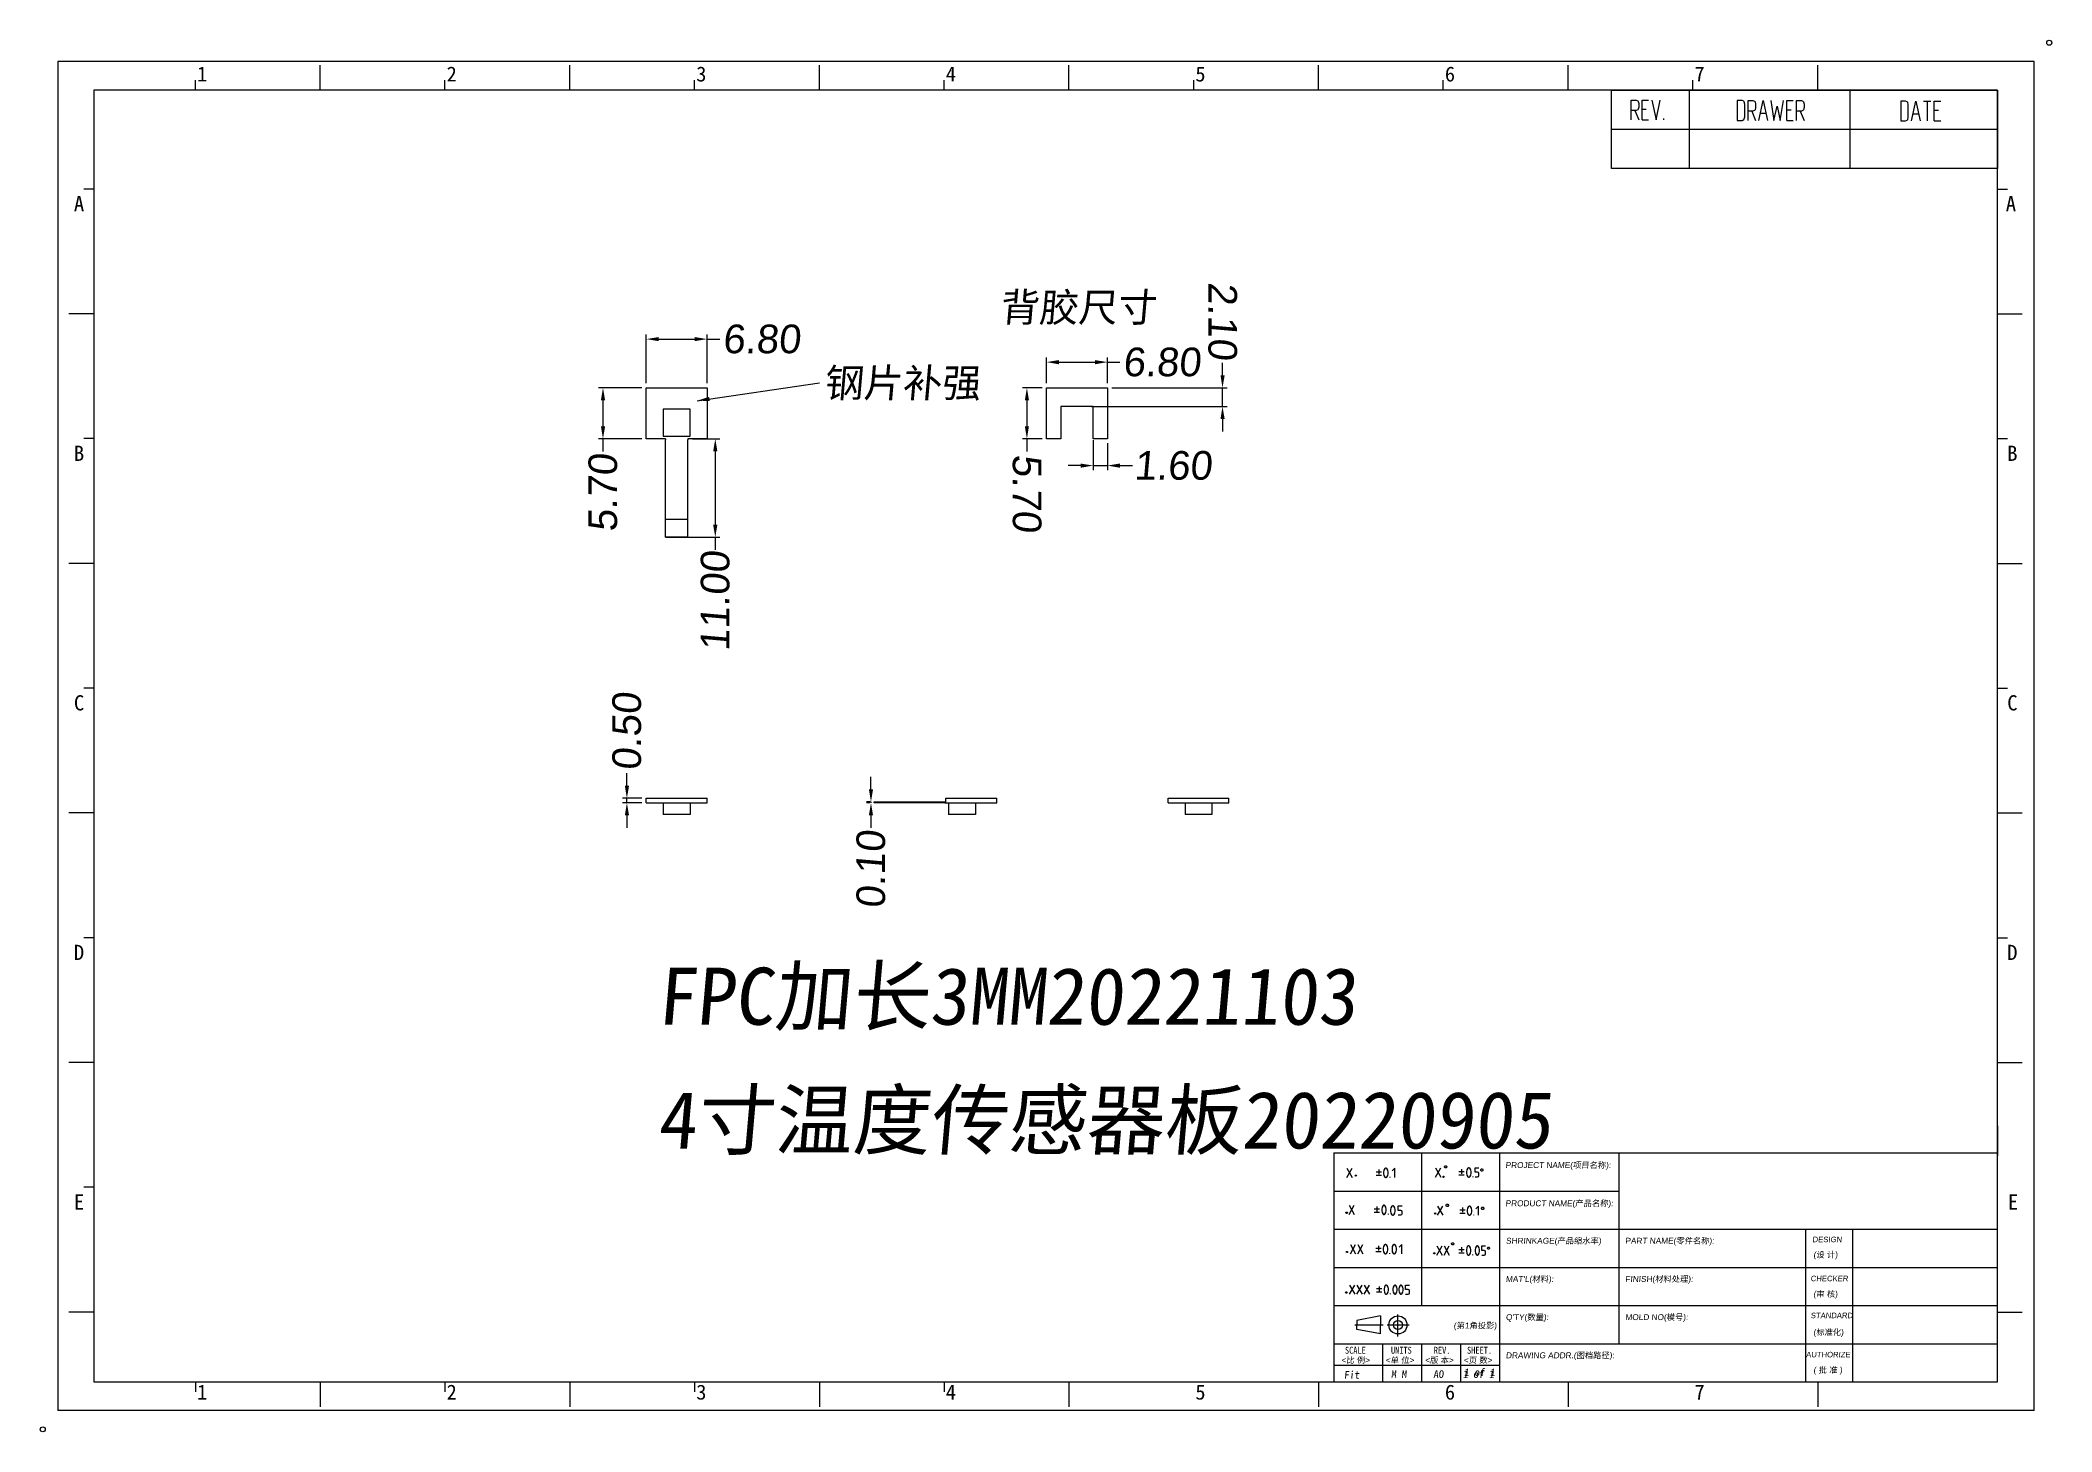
# Model space of a CAD drawing. Extents: x -144 to 4730, y -3845 to 502.
# Drawn here: x 939.2 to 1163.8, y -3835.9 to -3680.5 of the extents above; entities that cross this region are included whole.
import ezdxf

# ---------------------------------------------------------------- set-up
doc = ezdxf.new("R2010")
doc.units = 0
doc.header["$LTSCALE"] = 15
doc.header["$MEASUREMENT"] = 0
doc.linetypes.add('CENTER', pattern=[0.6, 0.375, -0.075, 0.075, -0.075])
doc.layers.get('0').update_dxf_attribs({"linetype": 'CONTINUOUS'})
doc.layers.get('Defpoints').update_dxf_attribs({"linetype": 'CONTINUOUS'})
doc.layers.add('ce', color=1, linetype='CENTER', lineweight=5)
doc.layers.add('轮廊线', color=7, linetype='CONTINUOUS', lineweight=13)
doc.layers.add('Grid', color=7, linetype='CONTINUOUS')
doc.styles.get("Standard").update_dxf_attribs({"font": 'txt', "width": 0.8})
doc.styles.add('文字', font='宋体.ttf', dxfattribs={"oblique": 5})
doc.styles.add('标准', font='arial.ttf', dxfattribs={"oblique": 5})
doc.dimstyles.new('MSTD', dxfattribs={"dimtxt": 3.2, "dimasz": 1.4, "dimexe": 0.5, "dimexo": 0.5, "dimgap": 0.5, "dimtad": 0, "dimzin": 1, "dimdsep": 46, "dimtxsty": '标准', "dimcen": 0, "dimclrd": 5, "dimclre": 5, "dimclrt": 3, "dimadec": 1, "dimazin": 2, "dimtfac": 0.5, "dimtmove": 0, "dimatfit": 3, "dimfxl": 0, "dimlwd": -1, "dimarcsym": 0})

msp = doc.modelspace()

# ---------------------------------------------------------------- texts
at = {"style": '文字', "oblique": 5}
for s, p in [('Fit', (1084.797, -3829.971)), ('M M', (1090.057, -3829.887)), ('AO', (1094.771, -3829.887)), ('1 of 1', (1098.071, -3829.887))]:
    msp.add_text(s, height=0.8526, dxfattribs=at).set_placement(p)
at = {"color": 3, "char_height": 3.2, "width": 29.99696, "attachment_point": 1, "style": '标准'}
for s, insert in [('背胶尺寸', (1046.354, -3708.75)), ('钢片补强', (1026.747, -3717.19))]:
    msp.add_mtext(s, dxfattribs=dict(at, insert=insert))
at = {"char_height": 6.37424, "attachment_point": 1, "style": '标准'}
for s, insert in [('{\\fSimSun|b0|i0|c134|p2;FPC加长3MM20221103}', (1008.125, -3784.077)), ('{\\fSimSun|b0|i0|c134|p2;4寸温度传感器板20220905}', (1008.125, -3797.894))]:
    msp.add_mtext(s, dxfattribs=dict(at, insert=insert))
at = {"layer": '轮廊线', "color": 3, "style": '标准', "oblique": 5}
for s, height, p in [('PROJECT NAME(项目名称):', 0.65937, (1102.825, -3806.451)), ('PRODUCT NAME(产品名称):', 0.65937, (1102.825, -3810.714)), ('SHRINKAGE(产品缩水率)', 0.65937, (1102.872, -3814.9)), ('PART NAME(零件名称):', 0.65937, (1116.202, -3814.899)), ('(设 计)', 0.6594, (1137.211, -3816.458)), ("MAT'L(材料):", 0.6594, (1102.865, -3819.162)), ('FINISH(材料处理):', 0.65937, (1116.202, -3819.162)), ('(审 核)', 0.6594, (1137.202, -3820.845)), ('(第1角投影)', 0.6594, (1097.04, -3824.361)), ("Q'TY(数量):", 0.6594, (1102.865, -3823.425)), ('MOLD NO(模号):', 0.65937, (1116.202, -3823.425)), ('(标准化)', 0.6594, (1137.202, -3825.107)), ('<比 例>', 0.6594, (1084.503, -3828.227)), ('<单 位>', 0.6594, (1089.446, -3828.227)), ('<版 本>', 0.6594, (1093.85, -3828.227)), ('<页 数>', 0.6594, (1098.164, -3828.227)), ('DRAWING ADDR.(图档路径):', 0.65937, (1102.865, -3827.687)), ('( 批 准 )', 0.6594, (1137.213, -3829.327))]:
    msp.add_text(s, height=height, dxfattribs=at).set_placement(p)
at = {"layer": '轮廊线', "color": 3, "lineweight": 9, "ltscale": 0.5, "style": '标准', "oblique": 5}
for s, p in [('DESIGN', (1137.098, -3814.726)), ('CHECKER', (1136.896, -3819.082)), ('STANDARD', (1136.896, -3823.212)), ('AUTHORIZE', (1136.378, -3827.585))]:
    msp.add_text(s, height=0.6142, dxfattribs=at).set_placement(p)
at = {"layer": '轮廊线', "color": 3, "lineweight": 9, "ltscale": 0.5, "width": 0.8}
for s, p in [('SCALE', (1084.908, -3827.181)), ('SCALE', (1084.908, -3827.181)), ('UNITS', (1090.044, -3827.18)), ('UNITS', (1090.044, -3827.18)), ('REV.', (1094.826, -3827.18)), ('REV.', (1094.826, -3827.18)), ('SHEET.', (1098.54, -3827.18)), ('SHEET.', (1098.54, -3827.18))]:
    msp.add_text(s, height=0.7769, dxfattribs=at).set_placement(p)
at = {"layer": '轮廊线', "ltscale": 0.5, "insert": (1098.209, -3828.822), "char_height": 1.06575, "width": 18.86842, "attachment_point": 1, "style": '文字'}
msp.add_mtext('{\\H0.8x;1 of 1}', dxfattribs=at)

# ---------------------------------------------------------------- blocks, each defined once
blk = doc.blocks.new('A4h')
at = {"layer": '轮廊线', "color": 7, "lineweight": 13}
for p, q in [((0, 175.72), (-257.52, 175.72)), ((-257.52, 175.72), (-257.52, 0)), ((0, 0), (0, 175.72)), ((-239.57, 172.01), (-239.57, 173.31)), ((-223.31, 172.01), (-223.31, 175.26)), ((-207.06, 172.01), (-207.06, 173.31)), ((-190.8, 172.01), (-190.8, 175.26)), ((-174.54, 172.01), (-174.54, 173.31)), ((-158.28, 172.01), (-158.28, 175.26)), ((-142.03, 172.01), (-142.03, 173.31)), ((-125.77, 172.01), (-125.77, 175.26)), ((-109.51, 172.01), (-109.51, 173.31)), ((-93.25, 172.01), (-93.25, 175.26)), ((-77, 172.01), (-77, 173.31)), ((-60.74, 172.01), (-60.74, 175.26)), ((-44.48, 172.01), (-44.48, 173.31)), ((-28.22, 172.01), (-28.22, 175.26)), ((-4.81, 172.01), (-252.81, 172.01)), ((-252.81, 172.01), (-252.81, 3.71)), ((-4.81, 3.71), (-4.81, 172.01)), ((-252.81, 159.12), (-254.11, 159.12)), ((-4.81, 159.12), (-3.51, 159.12)), ((-252.81, 142.86), (-256.06, 142.86)), ((-4.81, 142.86), (-1.56, 142.86)), ((-252.81, 126.61), (-254.11, 126.61)), ((-4.81, 126.61), (-3.51, 126.61)), ((-252.81, 110.35), (-256.06, 110.35)), ((-4.81, 110.35), (-1.56, 110.35)), ((-252.81, 94.09), (-254.11, 94.09)), ((-4.81, 94.09), (-3.51, 94.09)), ((-252.81, 77.83), (-256.06, 77.83)), ((-4.81, 77.83), (-1.56, 77.83)), ((-252.81, 61.58), (-254.11, 61.58)), ((-4.81, 61.58), (-3.51, 61.58)), ((-252.81, 45.32), (-256.06, 45.32)), ((-4.81, 45.32), (-1.56, 45.32)), ((-4.81, 37.06), (-4.81, 33.16)), ((-252.81, 29.06), (-254.11, 29.06)), ((-252.81, 12.8), (-256.06, 12.8)), ((-4.81, 12.8), (-1.56, 12.8)), ((-252.81, 3.71), (-4.81, 3.71)), ((-239.57, 3.71), (-239.57, 2.41)), ((-223.31, 3.71), (-223.31, 0.45)), ((-207.06, 3.71), (-207.06, 2.41)), ((-190.8, 3.71), (-190.8, 0.45)), ((-174.54, 3.71), (-174.54, 2.41)), ((-158.28, 3.71), (-158.28, 0.45)), ((-142.03, 3.71), (-142.03, 2.41)), ((-125.77, 3.71), (-125.77, 0.45)), ((-93.25, 3.71), (-93.25, 0.45)), ((-60.74, 3.71), (-60.74, 0.45)), ((-28.22, 3.71), (-28.22, 0.45)), ((0, 0), (-257.52, 0))]:
    blk.add_line(p, q, dxfattribs=at)
for centre in [(1.95, 178.18), (-259.47, -2.47)]:
    blk.add_circle(centre, 0.325, dxfattribs=at)
at = {"layer": '轮廊线', "color": 7}
for s, height, p in [('1', 1.95, (-239.36, 173.13)), ('2', 1.95, (-206.85, 173.13)), ('3', 1.95, (-174.33, 173.13)), ('4', 1.95, (-141.82, 173.13)), ('5', 1.95, (-109.3, 173.13)), ('6', 1.95, (-76.79, 173.13)), ('7', 1.95, (-44.27, 173.13)), ('A', 1.98, (-255.41, 156.22)), ('A', 1.98, (-3.72, 156.22)), ('B', 1.98, (-255.41, 123.7)), ('B', 1.98, (-3.53, 123.7)), ('C', 1.98, (-255.41, 91.19)), ('C', 1.98, (-3.53, 91.19)), ('D', 1.98, (-255.41, 58.67)), ('D', 1.98, (-3.53, 58.67)), ('E', 1.98, (-255.41, 26.16)), ('E', 1.98, (-3.44, 26.16)), ('1', 1.95, (-239.36, 1.4)), ('2', 1.95, (-206.85, 1.4)), ('3', 1.95, (-174.33, 1.4)), ('4', 1.95, (-141.82, 1.4)), ('5', 1.95, (-109.3, 1.4)), ('6', 1.95, (-76.79, 1.4)), ('7', 1.95, (-44.27, 1.4))]:
    blk.add_text(s, height=height, dxfattribs=at).set_placement(p)
blk = doc.blocks.new('RE')
at = {"layer": 'Grid', "color": 7, "linetype": 'Continuous', "lineweight": 18}
for p, q in [((-58.48, -11.89), (-58.48, 0)), ((-46.65, -11.89), (-46.65, 0)), ((-22.3, -11.89), (-22.3, 0)), ((-55.47, -4.51), (-55.47, -1.51)), ((-55.47, -1.51), (-54.75, -1.51)), ((-54.75, -1.51), (-54.5, -1.62)), ((-54.5, -3.01), (-54.75, -3.11)), ((-54.5, -1.62), (-54.42, -1.72)), ((-54.42, -2.9), (-54.5, -3.01)), ((-54.42, -1.72), (-54.34, -2.04)), ((-54.34, -2.58), (-54.42, -2.9)), ((-54.34, -2.04), (-54.34, -2.58)), ((-53.83, -4.51), (-53.83, -1.51)), ((-53.83, -1.51), (-52.87, -1.51)), ((-53.83, -2.9), (-53.19, -2.9)), ((-52.36, -1.51), (-51.72, -4.51)), ((-51.72, -4.51), (-51.07, -1.51)), ((-39.4, -1.59), (-39.4, -4.59)), ((-38.67, -1.59), (-39.4, -1.59)), ((-38.43, -1.7), (-38.67, -1.59)), ((-38.35, -1.8), (-38.43, -1.7)), ((-38.27, -2.12), (-38.35, -1.8)), ((-38.27, -4.05), (-38.27, -2.12)), ((-37.76, -4.59), (-37.76, -1.59)), ((-37.76, -1.59), (-37.04, -1.59)), ((-37.04, -1.59), (-36.8, -1.7)), ((-36.8, -1.7), (-36.72, -1.8)), ((-36.72, -2.98), (-36.8, -3.09)), ((-36.72, -1.8), (-36.64, -2.12)), ((-36.64, -2.66), (-36.72, -2.98)), ((-36.64, -2.12), (-36.64, -2.66)), ((-36.13, -4.59), (-35.48, -1.59)), ((-35.48, -1.59), (-34.84, -4.59)), ((-34.33, -1.59), (-33.85, -4.59)), ((-33.85, -4.59), (-33.37, -2.44)), ((-33.37, -2.44), (-32.89, -4.59)), ((-32.89, -4.59), (-32.4, -1.59)), ((-31.89, -4.59), (-31.89, -1.59)), ((-31.89, -1.59), (-30.93, -1.59)), ((-31.89, -2.98), (-31.25, -2.98)), ((-30.42, -4.59), (-30.42, -1.59)), ((-30.42, -1.59), (-29.69, -1.59)), ((-29.69, -1.59), (-29.45, -1.7)), ((-29.45, -1.7), (-29.37, -1.8)), ((-29.37, -2.98), (-29.45, -3.09)), ((-29.37, -1.8), (-29.29, -2.12)), ((-29.29, -2.66), (-29.37, -2.98)), ((-29.29, -2.12), (-29.29, -2.66)), ((-13.9, -1.66), (-14.62, -1.66)), ((-14.62, -1.66), (-14.62, -4.66)), ((-13.66, -1.77), (-13.9, -1.66)), ((-13.58, -1.88), (-13.66, -1.77)), ((-13.5, -2.2), (-13.58, -1.88)), ((-13.5, -4.13), (-13.5, -2.2)), ((-12.99, -4.66), (-12.35, -1.66)), ((-12.35, -1.66), (-11.7, -4.66)), ((-11.19, -1.66), (-10.07, -1.66)), ((-10.63, -1.66), (-10.63, -4.66)), ((-9.56, -1.66), (-8.59, -1.66)), ((-9.56, -4.66), (-9.56, -1.66)), ((0, -5.95), (-58.48, -5.95)), ((-54.75, -3.11), (-55.47, -3.11)), ((-54.91, -3.11), (-54.34, -4.51)), ((-53.83, -4.51), (-52.87, -4.51)), ((-50.56, -4.51), (-50.56, -4.29)), ((-39.4, -4.59), (-38.67, -4.59)), ((-38.67, -4.59), (-38.43, -4.48)), ((-38.43, -4.48), (-38.35, -4.37)), ((-38.35, -4.37), (-38.27, -4.05)), ((-37.04, -3.19), (-37.76, -3.19)), ((-37.2, -3.19), (-36.64, -4.59)), ((-36.8, -3.09), (-37.04, -3.19)), ((-35.89, -3.52), (-35.08, -3.52)), ((-31.89, -4.59), (-30.93, -4.59)), ((-29.69, -3.19), (-30.42, -3.19)), ((-29.86, -3.19), (-29.29, -4.59)), ((-29.45, -3.09), (-29.69, -3.19)), ((-14.62, -4.66), (-13.9, -4.66)), ((-13.9, -4.66), (-13.66, -4.55)), ((-13.66, -4.55), (-13.58, -4.45)), ((-13.58, -4.45), (-13.5, -4.13)), ((-12.75, -3.59), (-11.94, -3.59)), ((-9.56, -3.06), (-8.91, -3.06)), ((-9.56, -4.66), (-8.59, -4.66)), ((0, -11.89), (-58.48, -11.89))]:
    blk.add_line(p, q, dxfattribs=at)
blk = doc.blocks.new('*D109')
at = {"color": 5, "lineweight": -2}
for p, q in [((1006.9, -3718.83), (1006.9, -3713.4)), ((1013.7, -3718.83), (1013.7, -3713.4))]:
    blk.add_line(p, q, dxfattribs=at)
at = {"color": 5}
for p, q in [((1008.3, -3713.9), (1012.3, -3713.9)), ((1013.7, -3713.9), (1015.1, -3713.9))]:
    blk.add_line(p, q, dxfattribs=at)
for points in [[(1008.3, -3714.13), (1008.3, -3713.67), (1006.9, -3713.9)], [(1012.3, -3713.67), (1012.3, -3714.13), (1013.7, -3713.9)]]:
    blk.add_solid(points, dxfattribs=at)
at = {"layer": 'Defpoints', "color": 0, "lineweight": -3}
for p in [(1013.7, -3713.9), (1006.9, -3719.33), (1013.7, -3719.33)]:
    blk.add_point(p, dxfattribs=at)
at = {"color": 3, "lineweight": -2, "insert": (1019.76, -3713.9), "char_height": 3.2, "attachment_point": 5, "style": '标准'}
blk.add_mtext('6.80', dxfattribs=at)
blk = doc.blocks.new('*D383')
at = {"color": 5}
for p, q in [((1031.99, -3764.17), (1031.99, -3762.77)), ((1031.99, -3765.57), (1031.99, -3765.67)), ((1031.99, -3767.07), (1031.99, -3768.47))]:
    blk.add_line(p, q, dxfattribs=at)
at = {"color": 5, "lineweight": -2}
for p, q in [((1031.95, -3765.57), (1031.49, -3765.57)), ((1031.85, -3765.67), (1031.49, -3765.67))]:
    blk.add_line(p, q, dxfattribs=at)
at = {"color": 5}
for points in [[(1032.22, -3764.17), (1031.76, -3764.17), (1031.99, -3765.57)], [(1031.76, -3767.07), (1032.22, -3767.07), (1031.99, -3765.67)]]:
    blk.add_solid(points, dxfattribs=at)
at = {"layer": 'Defpoints', "color": 0, "lineweight": -3}
for p in [(1031.99, -3765.67), (1032.35, -3765.67), (1032.45, -3765.57)]:
    blk.add_point(p, dxfattribs=at)
at = {"color": 3, "lineweight": -2, "insert": (1031.99, -3773.12), "char_height": 3.2, "attachment_point": 5, "rotation": 90, "style": '标准'}
blk.add_mtext('0.10', dxfattribs=at)
blk = doc.blocks.new('*D385')
at = {"color": 5, "lineweight": -2}
for p, q in [((1012.05, -3725.03), (1015.11, -3725.03)), ((1010.8, -3736.03), (1015.11, -3736.03))]:
    blk.add_line(p, q, dxfattribs=at)
at = {"color": 5}
for p, q in [((1014.61, -3726.43), (1014.61, -3734.63)), ((1014.61, -3736.03), (1014.61, -3737.43))]:
    blk.add_line(p, q, dxfattribs=at)
for points in [[(1014.37, -3726.43), (1014.84, -3726.43), (1014.61, -3725.03)], [(1014.84, -3734.63), (1014.37, -3734.63), (1014.61, -3736.03)]]:
    blk.add_solid(points, dxfattribs=at)
at = {"layer": 'Defpoints', "color": 0, "lineweight": -3}
for p in [(1011.55, -3725.03), (1010.3, -3736.03), (1014.61, -3736.03)]:
    blk.add_point(p, dxfattribs=at)
at = {"color": 3, "lineweight": -2, "insert": (1014.61, -3743.17), "char_height": 3.2, "attachment_point": 5, "rotation": 90, "style": '标准'}
blk.add_mtext('11.00', dxfattribs=at)
blk = doc.blocks.new('*D386')
at = {"color": 5, "lineweight": -2}
for p, q in [((1006.4, -3719.33), (1001.57, -3719.33)), ((1006.4, -3725.03), (1001.57, -3725.03))]:
    blk.add_line(p, q, dxfattribs=at)
at = {"color": 5}
for p, q in [((1002.07, -3720.73), (1002.07, -3723.63)), ((1002.07, -3725.03), (1002.07, -3726.43))]:
    blk.add_line(p, q, dxfattribs=at)
for points in [[(1001.84, -3720.73), (1002.31, -3720.73), (1002.07, -3719.33)], [(1002.31, -3723.63), (1001.84, -3723.63), (1002.07, -3725.03)]]:
    blk.add_solid(points, dxfattribs=at)
at = {"layer": 'Defpoints', "color": 0, "lineweight": -3}
for p in [(1006.9, -3719.33), (1002.07, -3725.03), (1006.9, -3725.03)]:
    blk.add_point(p, dxfattribs=at)
at = {"color": 3, "lineweight": -2, "insert": (1002.07, -3731.08), "char_height": 3.2, "attachment_point": 5, "rotation": 90, "style": '标准'}
blk.add_mtext('5.70', dxfattribs=at)
blk = doc.blocks.new('*D387')
at = {"color": 5}
for p, q in [((1004.74, -3763.77), (1004.74, -3762.37)), ((1004.74, -3765.67), (1004.74, -3765.17)), ((1004.74, -3767.07), (1004.74, -3768.47))]:
    blk.add_line(p, q, dxfattribs=at)
at = {"color": 5, "lineweight": -2}
for p, q in [((1006.4, -3765.17), (1004.24, -3765.17)), ((1006.4, -3765.67), (1004.24, -3765.67))]:
    blk.add_line(p, q, dxfattribs=at)
at = {"color": 5}
for points in [[(1004.98, -3763.77), (1004.51, -3763.77), (1004.74, -3765.17)], [(1004.51, -3767.07), (1004.98, -3767.07), (1004.74, -3765.67)]]:
    blk.add_solid(points, dxfattribs=at)
at = {"layer": 'Defpoints', "color": 0, "lineweight": -3}
for p in [(1004.74, -3765.17), (1006.9, -3765.17), (1006.9, -3765.67)]:
    blk.add_point(p, dxfattribs=at)
at = {"color": 3, "lineweight": -2, "insert": (1004.74, -3757.72), "char_height": 3.2, "attachment_point": 5, "rotation": 90, "style": '标准'}
blk.add_mtext('0.50', dxfattribs=at)
blk = doc.blocks.new('*D813')
at = {"color": 5, "lineweight": -2}
for p, q in [((1056.79, -3725.19), (1056.79, -3728.52)), ((1058.39, -3725.53), (1058.39, -3728.52))]:
    blk.add_line(p, q, dxfattribs=at)
at = {"color": 5}
for p, q in [((1055.39, -3728.02), (1053.99, -3728.02)), ((1056.79, -3728.02), (1058.39, -3728.02)), ((1059.79, -3728.02), (1061.19, -3728.02))]:
    blk.add_line(p, q, dxfattribs=at)
for points in [[(1055.39, -3727.79), (1055.39, -3728.26), (1056.79, -3728.02)], [(1059.79, -3728.26), (1059.79, -3727.79), (1058.39, -3728.02)]]:
    blk.add_solid(points, dxfattribs=at)
at = {"layer": 'Defpoints', "color": 0, "lineweight": -3}
for p in [(1056.79, -3724.69), (1058.39, -3725.03), (1058.39, -3728.02)]:
    blk.add_point(p, dxfattribs=at)
at = {"color": 3, "lineweight": -2, "insert": (1065.69, -3728.02), "char_height": 3.2, "attachment_point": 5, "style": '标准'}
blk.add_mtext('1.60', dxfattribs=at)
blk = doc.blocks.new('*D814')
at = {"color": 5}
for p, q in [((1071.24, -3717.93), (1071.24, -3716.53)), ((1071.24, -3721.43), (1071.24, -3719.33)), ((1071.24, -3722.83), (1071.24, -3724.23))]:
    blk.add_line(p, q, dxfattribs=at)
at = {"color": 5, "lineweight": -2}
for p, q in [((1058.89, -3719.33), (1071.74, -3719.33)), ((1056.61, -3721.43), (1071.74, -3721.43))]:
    blk.add_line(p, q, dxfattribs=at)
at = {"color": 5}
for points in [[(1071.48, -3717.93), (1071.01, -3717.93), (1071.24, -3719.33)], [(1071.01, -3722.83), (1071.48, -3722.83), (1071.24, -3721.43)]]:
    blk.add_solid(points, dxfattribs=at)
at = {"layer": 'Defpoints', "color": 0, "lineweight": -3}
for p in [(1058.39, -3719.33), (1071.24, -3719.33), (1056.11, -3721.43)]:
    blk.add_point(p, dxfattribs=at)
at = {"color": 3, "lineweight": -2, "insert": (1071.24, -3711.85), "char_height": 3.2, "attachment_point": 5, "rotation": 270, "style": '标准'}
blk.add_mtext('2.10', dxfattribs=at)
blk = doc.blocks.new('*D815')
at = {"color": 5, "lineweight": -2}
for p, q in [((1051.59, -3718.83), (1051.59, -3715.97)), ((1058.39, -3718.83), (1058.39, -3715.97))]:
    blk.add_line(p, q, dxfattribs=at)
at = {"color": 5}
for p, q in [((1052.99, -3716.47), (1056.99, -3716.47)), ((1058.39, -3716.47), (1059.79, -3716.47))]:
    blk.add_line(p, q, dxfattribs=at)
for points in [[(1052.99, -3716.71), (1052.99, -3716.24), (1051.59, -3716.47)], [(1056.99, -3716.24), (1056.99, -3716.71), (1058.39, -3716.47)]]:
    blk.add_solid(points, dxfattribs=at)
at = {"layer": 'Defpoints', "color": 0, "lineweight": -3}
for p in [(1058.39, -3716.47), (1051.59, -3719.33), (1058.39, -3719.33)]:
    blk.add_point(p, dxfattribs=at)
at = {"color": 3, "lineweight": -2, "insert": (1064.45, -3716.47), "char_height": 3.2, "attachment_point": 5, "style": '标准'}
blk.add_mtext('6.80', dxfattribs=at)
blk = doc.blocks.new('*D816')
at = {"color": 5, "lineweight": -2}
for p, q in [((1051.09, -3719.33), (1048.9, -3719.33)), ((1051.09, -3725.03), (1048.9, -3725.03))]:
    blk.add_line(p, q, dxfattribs=at)
at = {"color": 5}
for p, q in [((1049.4, -3720.73), (1049.4, -3723.63)), ((1049.4, -3725.03), (1049.4, -3726.43))]:
    blk.add_line(p, q, dxfattribs=at)
for points in [[(1049.17, -3720.73), (1049.63, -3720.73), (1049.4, -3719.33)], [(1049.63, -3723.63), (1049.17, -3723.63), (1049.4, -3725.03)]]:
    blk.add_solid(points, dxfattribs=at)
at = {"layer": 'Defpoints', "color": 0, "lineweight": -3}
for p in [(1051.59, -3719.33), (1049.4, -3725.03), (1051.59, -3725.03)]:
    blk.add_point(p, dxfattribs=at)
at = {"color": 3, "lineweight": -2, "insert": (1049.4, -3731.08), "char_height": 3.2, "attachment_point": 5, "rotation": 270, "style": '标准'}
blk.add_mtext('5.70', dxfattribs=at)

# ---------------------------------------------------------------- dimensions: what is measured, and where the dimension line sits
dim = msp.add_linear_dim(base=(1071.242, -3719.328), p1=(1056.11, -3721.428), p2=(1058.393, -3719.328), angle=270, dimstyle='MSTD')
dim.commit()
dim.dimension.update_dxf_attribs({"geometry": '*D814', "text_midpoint": (1071.242, -3711.85), "dimtype": 160})
for base, p1, p2, picture, middle in [((1013.7, -3713.901), (1006.9, -3719.328), (1013.7, -3719.328), '*D109', (1019.759, -3713.901)), ((1058.393, -3716.473), (1051.593, -3719.328), (1058.393, -3719.328), '*D815', (1064.453, -3716.473)), ((1058.393, -3728.024), (1056.793, -3724.687), (1058.393, -3725.028), '*D813', (1065.693, -3728.024))]:
    dim = msp.add_linear_dim(base=base, p1=p1, p2=p2, dimstyle='MSTD')
    dim.commit()
    dim.dimension.update_dxf_attribs({"geometry": picture, "text_midpoint": middle})
for base, p1, p2, angle, picture, middle in [((1002.075, -3725.028), (1006.9, -3719.328), (1006.9, -3725.028), 90, '*D386', (1002.075, -3731.079)), ((1049.399, -3725.028), (1051.593, -3719.328), (1051.593, -3725.028), 270, '*D816', (1049.399, -3731.079)), ((1014.607, -3736.028), (1011.55, -3725.028), (1010.3, -3736.028), 90, '*D385', (1014.607, -3743.171)), ((1004.743, -3765.166), (1006.9, -3765.666), (1006.9, -3765.166), 90, '*D387', (1004.743, -3757.715)), ((1031.99, -3765.666), (1032.445, -3765.566), (1032.346, -3765.666), 90, '*D383', (1031.99, -3773.117))]:
    dim = msp.add_linear_dim(base=base, p1=p1, p2=p2, angle=angle, dimstyle='MSTD')
    dim.commit()
    dim.dimension.update_dxf_attribs({"geometry": picture, "text_midpoint": middle})

# ---------------------------------------------------------------- linework, layer by layer
at = {"color": 7, "linetype": 'Continuous'}
for p, q in [((1006.9, -3725.028), (1006.9, -3719.328)), ((1006.9, -3719.328), (1013.7, -3719.328)), ((1013.7, -3719.328), (1013.7, -3725.028)), ((1051.593, -3725.028), (1051.593, -3719.328)), ((1051.593, -3719.328), (1058.393, -3719.328)), ((1058.393, -3719.328), (1058.393, -3725.028)), ((1008.8, -3721.728), (1008.8, -3724.728)), ((1011.8, -3721.728), (1008.8, -3721.728)), ((1011.8, -3724.728), (1011.8, -3721.728)), ((1056.793, -3721.428), (1053.193, -3721.428)), ((1053.193, -3721.428), (1053.193, -3725.028)), ((1056.793, -3725.028), (1056.793, -3721.428)), ((1009.05, -3725.028), (1006.9, -3725.028)), ((1008.8, -3724.728), (1011.8, -3724.728)), ((1009.05, -3725.028), (1009.05, -3725.128)), ((1009.05, -3736.028), (1009.05, -3725.128)), ((1011.55, -3725.028), (1011.55, -3725.128)), ((1013.7, -3725.028), (1011.55, -3725.028)), ((1011.55, -3736.028), (1011.55, -3725.128)), ((1053.193, -3725.028), (1051.593, -3725.028)), ((1058.393, -3725.028), (1056.793, -3725.028)), ((1011.55, -3734.028), (1009.05, -3734.028)), ((1009.05, -3736.028), (1011.55, -3736.028)), ((1011.55, -3736.028), (1009.05, -3736.028)), ((1006.9, -3765.166), (1013.7, -3765.166)), ((1006.9, -3765.666), (1006.9, -3765.166)), ((1006.9, -3765.666), (1013.7, -3765.666)), ((1008.8, -3765.666), (1008.8, -3766.966)), ((1011.8, -3765.666), (1011.8, -3766.966)), ((1013.7, -3765.666), (1013.7, -3765.166)), ((1032.346, -3765.566), (1040.303, -3765.566)), ((1032.346, -3765.666), (1032.346, -3765.566)), ((1040.246, -3765.666), (1032.346, -3765.666)), ((1040.246, -3765.666), (1046.046, -3765.666)), ((1040.346, -3765.166), (1046.046, -3765.166)), ((1040.346, -3765.666), (1040.346, -3765.166)), ((1040.646, -3765.666), (1040.646, -3766.966)), ((1043.646, -3765.666), (1043.646, -3766.966)), ((1046.046, -3765.666), (1046.046, -3765.166)), ((1065.161, -3765.166), (1067.311, -3765.166)), ((1065.161, -3765.666), (1065.161, -3765.166)), ((1065.161, -3765.666), (1071.961, -3765.666)), ((1067.061, -3765.666), (1067.061, -3766.966)), ((1067.311, -3765.166), (1071.961, -3765.166)), ((1070.061, -3765.666), (1070.061, -3766.966)), ((1071.961, -3765.666), (1071.961, -3765.166)), ((1011.8, -3766.966), (1008.8, -3766.966)), ((1043.646, -3766.966), (1040.646, -3766.966)), ((1070.061, -3766.966), (1067.061, -3766.966))]:
    msp.add_line(p, q, dxfattribs=at)
at = {"layer": 'ce', "lineweight": 0}
for p, q in [((1086.005, -3823.966), (1089.164, -3823.966)), ((1086.005, -3823.966), (1089.164, -3823.966)), ((1089.616, -3823.966), (1092.083, -3823.966)), ((1089.616, -3823.966), (1092.083, -3823.966)), ((1090.826, -3825.258), (1090.826, -3822.801)), ((1090.826, -3825.258), (1090.826, -3822.801))]:
    msp.add_line(p, q, dxfattribs=at)
at = {"layer": 'Grid', "color": 7, "linetype": 'Continuous', "lineweight": 18}
for p, q in [((1114.659, -3686.097), (1157.748, -3686.097)), ((1157.748, -3686.097), (1157.748, -3694.86))]:
    msp.add_line(p, q, dxfattribs=at)
at = {"layer": '轮廊线', "color": 7, "linetype": 'Continuous', "lineweight": 9}
for p, q in [((1083.66, -3804.75), (1083.66, -3830.325)), ((1083.66, -3804.75), (1157.748, -3804.75)), ((1083.66, -3804.75), (1083.66, -3830.325)), ((1083.66, -3804.75), (1157.748, -3804.75)), ((1093.449, -3804.75), (1093.449, -3821.8)), ((1093.449, -3804.75), (1093.449, -3821.8)), ((1102.154, -3804.75), (1102.154, -3830.325)), ((1102.154, -3804.75), (1102.154, -3830.325)), ((1115.491, -3804.75), (1115.491, -3826.063)), ((1115.491, -3804.75), (1115.491, -3826.063)), ((1083.66, -3809.013), (1115.491, -3809.013)), ((1083.66, -3809.013), (1115.491, -3809.013)), ((1083.66, -3813.275), (1157.748, -3813.275)), ((1083.66, -3813.275), (1157.748, -3813.275)), ((1136.325, -3813.275), (1136.325, -3830.325)), ((1136.325, -3813.275), (1136.325, -3830.325)), ((1141.563, -3813.275), (1141.563, -3830.325)), ((1141.563, -3813.275), (1141.563, -3830.325)), ((1083.66, -3817.538), (1157.748, -3817.538)), ((1083.66, -3817.538), (1157.748, -3817.538)), ((1083.66, -3821.8), (1157.748, -3821.8)), ((1083.66, -3821.8), (1157.748, -3821.8)), ((1088.896, -3822.956), (1086.226, -3823.461)), ((1088.896, -3822.956), (1086.226, -3823.461)), ((1086.226, -3823.461), (1086.226, -3823.966)), ((1086.226, -3823.461), (1086.226, -3823.966)), ((1086.226, -3824.47), (1086.226, -3823.966)), ((1086.226, -3824.47), (1086.226, -3823.966)), ((1088.896, -3824.975), (1086.226, -3824.47)), ((1088.896, -3824.975), (1086.226, -3824.47)), ((1088.896, -3822.956), (1088.896, -3823.966)), ((1088.896, -3822.956), (1088.896, -3823.966)), ((1088.896, -3824.975), (1088.896, -3823.966)), ((1088.896, -3824.975), (1088.896, -3823.966)), ((1083.66, -3826.063), (1157.748, -3826.063)), ((1083.66, -3826.063), (1157.748, -3826.063)), ((1089.096, -3826.063), (1089.096, -3830.325)), ((1089.096, -3826.063), (1089.096, -3830.325)), ((1093.449, -3826.063), (1093.449, -3830.325)), ((1093.449, -3826.063), (1093.449, -3830.325)), ((1097.802, -3826.063), (1097.802, -3830.325)), ((1097.802, -3826.063), (1097.802, -3830.325)), ((1102.154, -3828.501), (1083.66, -3828.501)), ((1102.154, -3828.501), (1083.66, -3828.501))]:
    msp.add_line(p, q, dxfattribs=at)
at = {"layer": '轮廊线', "color": 3, "lineweight": 9}
for p, q in [((1085.133, -3806.471), (1085.717, -3807.494)), ((1085.133, -3807.494), (1085.717, -3806.471)), ((1085.133, -3806.471), (1085.717, -3807.494)), ((1085.133, -3807.494), (1085.717, -3806.471)), ((1088.68, -3806.612), (1088.68, -3807.148)), ((1088.68, -3806.612), (1088.68, -3807.148)), ((1089.364, -3806.507), (1089.255, -3806.69)), ((1089.364, -3806.507), (1089.255, -3806.69)), ((1089.437, -3806.471), (1089.364, -3806.507)), ((1089.437, -3806.471), (1089.364, -3806.507)), ((1089.51, -3806.471), (1089.437, -3806.471)), ((1089.51, -3806.471), (1089.437, -3806.471)), ((1089.583, -3806.507), (1089.51, -3806.471)), ((1089.583, -3806.507), (1089.51, -3806.471)), ((1089.693, -3806.69), (1089.583, -3806.507)), ((1089.693, -3806.69), (1089.583, -3806.507)), ((1090.481, -3806.471), (1090.189, -3806.763)), ((1090.481, -3806.471), (1090.189, -3806.763)), ((1090.481, -3807.494), (1090.481, -3806.471)), ((1090.481, -3807.494), (1090.481, -3806.471)), ((1095.019, -3806.432), (1095.604, -3807.455)), ((1095.019, -3807.455), (1095.604, -3806.432)), ((1095.019, -3806.432), (1095.604, -3807.455)), ((1095.019, -3807.455), (1095.604, -3806.432)), ((1096.021, -3806.279), (1096.084, -3806.185)), ((1096.021, -3806.279), (1096.084, -3806.185)), ((1096.021, -3806.342), (1096.021, -3806.279)), ((1096.021, -3806.342), (1096.021, -3806.279)), ((1096.084, -3806.437), (1096.021, -3806.342)), ((1096.084, -3806.437), (1096.021, -3806.342)), ((1096.084, -3806.185), (1096.21, -3806.185)), ((1096.084, -3806.185), (1096.21, -3806.185)), ((1096.21, -3806.437), (1096.084, -3806.437)), ((1096.21, -3806.437), (1096.084, -3806.437)), ((1096.21, -3806.185), (1096.273, -3806.279)), ((1096.21, -3806.185), (1096.273, -3806.279)), ((1096.273, -3806.342), (1096.21, -3806.437)), ((1096.273, -3806.342), (1096.21, -3806.437)), ((1096.273, -3806.279), (1096.273, -3806.342)), ((1096.273, -3806.279), (1096.273, -3806.342)), ((1097.938, -3806.574), (1097.938, -3807.109)), ((1097.938, -3806.574), (1097.938, -3807.109)), ((1098.622, -3806.468), (1098.512, -3806.651)), ((1098.622, -3806.468), (1098.512, -3806.651)), ((1098.695, -3806.432), (1098.622, -3806.468)), ((1098.695, -3806.432), (1098.622, -3806.468)), ((1098.768, -3806.432), (1098.695, -3806.432)), ((1098.768, -3806.432), (1098.695, -3806.432)), ((1098.841, -3806.468), (1098.768, -3806.432)), ((1098.841, -3806.468), (1098.768, -3806.432)), ((1098.951, -3806.651), (1098.841, -3806.468)), ((1098.951, -3806.651), (1098.841, -3806.468)), ((1099.429, -3806.413), (1099.867, -3806.413)), ((1099.429, -3806.925), (1099.429, -3806.413)), ((1099.429, -3806.413), (1099.867, -3806.413)), ((1099.429, -3806.925), (1099.429, -3806.413)), ((1100.063, -3806.637), (1100.126, -3806.542)), ((1100.063, -3806.637), (1100.126, -3806.542)), ((1100.063, -3806.7), (1100.063, -3806.637)), ((1100.063, -3806.7), (1100.063, -3806.637)), ((1100.126, -3806.542), (1100.252, -3806.542)), ((1100.126, -3806.542), (1100.252, -3806.542)), ((1100.252, -3806.542), (1100.315, -3806.637)), ((1100.252, -3806.542), (1100.315, -3806.637)), ((1100.315, -3806.637), (1100.315, -3806.7)), ((1100.315, -3806.637), (1100.315, -3806.7)), ((1086.041, -3807.289), (1086.073, -3807.226)), ((1086.041, -3807.289), (1086.073, -3807.226)), ((1086.073, -3807.368), (1086.041, -3807.289)), ((1086.073, -3807.368), (1086.041, -3807.289)), ((1086.073, -3807.226), (1086.167, -3807.226)), ((1086.073, -3807.226), (1086.167, -3807.226)), ((1086.167, -3807.368), (1086.073, -3807.368)), ((1086.167, -3807.368), (1086.073, -3807.368)), ((1086.167, -3807.226), (1086.198, -3807.289)), ((1086.167, -3807.226), (1086.198, -3807.289)), ((1086.198, -3807.289), (1086.167, -3807.368)), ((1086.198, -3807.289), (1086.167, -3807.368)), ((1088.381, -3806.864), (1088.98, -3806.864)), ((1088.381, -3806.864), (1088.98, -3806.864)), ((1088.381, -3807.242), (1088.98, -3807.242)), ((1088.381, -3807.242), (1088.98, -3807.242)), ((1089.255, -3806.69), (1089.218, -3806.909)), ((1089.255, -3806.69), (1089.218, -3806.909)), ((1089.218, -3806.909), (1089.218, -3807.055)), ((1089.218, -3806.909), (1089.218, -3807.055)), ((1089.218, -3807.055), (1089.255, -3807.275)), ((1089.218, -3807.055), (1089.255, -3807.275)), ((1089.255, -3807.275), (1089.364, -3807.457)), ((1089.255, -3807.275), (1089.364, -3807.457)), ((1089.364, -3807.457), (1089.437, -3807.494)), ((1089.364, -3807.457), (1089.437, -3807.494)), ((1089.437, -3807.494), (1089.51, -3807.494)), ((1089.437, -3807.494), (1089.51, -3807.494)), ((1089.51, -3807.494), (1089.583, -3807.457)), ((1089.51, -3807.494), (1089.583, -3807.457)), ((1089.583, -3807.457), (1089.693, -3807.275)), ((1089.583, -3807.457), (1089.693, -3807.275)), ((1089.73, -3806.909), (1089.693, -3806.69)), ((1089.73, -3806.909), (1089.693, -3806.69)), ((1089.693, -3807.275), (1089.73, -3807.055)), ((1089.693, -3807.275), (1089.73, -3807.055)), ((1089.73, -3807.055), (1089.73, -3806.909)), ((1089.73, -3807.055), (1089.73, -3806.909)), ((1089.959, -3807.494), (1089.959, -3807.421)), ((1089.959, -3807.494), (1089.959, -3807.421)), ((1095.831, -3807.421), (1095.862, -3807.358)), ((1095.831, -3807.421), (1095.862, -3807.358)), ((1095.862, -3807.5), (1095.831, -3807.421)), ((1095.862, -3807.5), (1095.831, -3807.421)), ((1095.862, -3807.358), (1095.957, -3807.358)), ((1095.862, -3807.358), (1095.957, -3807.358)), ((1095.957, -3807.5), (1095.862, -3807.5)), ((1095.957, -3807.5), (1095.862, -3807.5)), ((1095.957, -3807.358), (1095.988, -3807.421)), ((1095.957, -3807.358), (1095.988, -3807.421)), ((1095.988, -3807.421), (1095.957, -3807.5)), ((1095.988, -3807.421), (1095.957, -3807.5)), ((1097.639, -3806.825), (1098.237, -3806.825)), ((1097.639, -3806.825), (1098.237, -3806.825)), ((1097.639, -3807.203), (1098.237, -3807.203)), ((1097.639, -3807.203), (1098.237, -3807.203)), ((1098.512, -3806.651), (1098.476, -3806.87)), ((1098.512, -3806.651), (1098.476, -3806.87)), ((1098.476, -3806.87), (1098.476, -3807.017)), ((1098.476, -3806.87), (1098.476, -3807.017)), ((1098.476, -3807.017), (1098.512, -3807.236)), ((1098.476, -3807.017), (1098.512, -3807.236)), ((1098.512, -3807.236), (1098.622, -3807.418)), ((1098.512, -3807.236), (1098.622, -3807.418)), ((1098.622, -3807.418), (1098.695, -3807.455)), ((1098.622, -3807.418), (1098.695, -3807.455)), ((1098.695, -3807.455), (1098.768, -3807.455)), ((1098.695, -3807.455), (1098.768, -3807.455)), ((1098.768, -3807.455), (1098.841, -3807.418)), ((1098.768, -3807.455), (1098.841, -3807.418)), ((1098.841, -3807.418), (1098.951, -3807.236)), ((1098.841, -3807.418), (1098.951, -3807.236)), ((1098.988, -3806.87), (1098.951, -3806.651)), ((1098.988, -3806.87), (1098.951, -3806.651)), ((1098.951, -3807.236), (1098.988, -3807.017)), ((1098.951, -3807.236), (1098.988, -3807.017)), ((1098.988, -3807.017), (1098.988, -3806.87)), ((1098.988, -3807.017), (1098.988, -3806.87)), ((1099.217, -3807.455), (1099.217, -3807.382)), ((1099.217, -3807.455), (1099.217, -3807.382)), ((1099.721, -3806.925), (1099.429, -3806.925)), ((1099.721, -3806.925), (1099.429, -3806.925)), ((1099.429, -3807.436), (1099.721, -3807.436)), ((1099.429, -3807.436), (1099.721, -3807.436)), ((1099.831, -3806.961), (1099.721, -3806.925)), ((1099.831, -3806.961), (1099.721, -3806.925)), ((1099.721, -3807.436), (1099.831, -3807.4)), ((1099.721, -3807.436), (1099.831, -3807.4)), ((1099.867, -3807.071), (1099.831, -3806.961)), ((1099.867, -3807.071), (1099.831, -3806.961)), ((1099.831, -3807.4), (1099.867, -3807.29)), ((1099.831, -3807.4), (1099.867, -3807.29)), ((1099.867, -3807.29), (1099.867, -3807.071)), ((1099.867, -3807.29), (1099.867, -3807.071)), ((1100.126, -3806.794), (1100.063, -3806.7)), ((1100.126, -3806.794), (1100.063, -3806.7)), ((1100.252, -3806.794), (1100.126, -3806.794)), ((1100.252, -3806.794), (1100.126, -3806.794)), ((1100.315, -3806.7), (1100.252, -3806.794)), ((1100.315, -3806.7), (1100.252, -3806.794)), ((1085.363, -3810.609), (1085.948, -3811.632)), ((1085.363, -3811.632), (1085.948, -3810.609)), ((1085.363, -3810.609), (1085.948, -3811.632)), ((1085.363, -3811.632), (1085.948, -3810.609)), ((1088.175, -3811.003), (1088.773, -3811.003)), ((1088.175, -3811.003), (1088.773, -3811.003)), ((1088.474, -3810.751), (1088.474, -3811.286)), ((1088.474, -3810.751), (1088.474, -3811.286)), ((1089.048, -3810.829), (1089.012, -3811.048)), ((1089.048, -3810.829), (1089.012, -3811.048)), ((1089.012, -3811.048), (1089.012, -3811.194)), ((1089.012, -3811.048), (1089.012, -3811.194)), ((1089.158, -3810.646), (1089.048, -3810.829)), ((1089.158, -3810.646), (1089.048, -3810.829)), ((1089.231, -3810.609), (1089.158, -3810.646)), ((1089.231, -3810.609), (1089.158, -3810.646)), ((1089.304, -3810.609), (1089.231, -3810.609)), ((1089.304, -3810.609), (1089.231, -3810.609)), ((1089.377, -3810.646), (1089.304, -3810.609)), ((1089.377, -3810.646), (1089.304, -3810.609)), ((1089.487, -3810.829), (1089.377, -3810.646)), ((1089.487, -3810.829), (1089.377, -3810.646)), ((1089.523, -3811.048), (1089.487, -3810.829)), ((1089.523, -3811.048), (1089.487, -3810.829)), ((1089.523, -3811.194), (1089.523, -3811.048)), ((1089.523, -3811.194), (1089.523, -3811.048)), ((1090.022, -3810.894), (1089.986, -3811.113)), ((1090.022, -3810.894), (1089.986, -3811.113)), ((1089.986, -3811.113), (1089.986, -3811.259)), ((1089.986, -3811.113), (1089.986, -3811.259)), ((1090.132, -3810.711), (1090.022, -3810.894)), ((1090.132, -3810.711), (1090.022, -3810.894)), ((1090.205, -3810.674), (1090.132, -3810.711)), ((1090.205, -3810.674), (1090.132, -3810.711)), ((1090.278, -3810.674), (1090.205, -3810.674)), ((1090.278, -3810.674), (1090.205, -3810.674)), ((1090.351, -3810.711), (1090.278, -3810.674)), ((1090.351, -3810.711), (1090.278, -3810.674)), ((1090.461, -3810.894), (1090.351, -3810.711)), ((1090.461, -3810.894), (1090.351, -3810.711)), ((1090.497, -3811.113), (1090.461, -3810.894)), ((1090.497, -3811.113), (1090.461, -3810.894)), ((1090.497, -3811.259), (1090.497, -3811.113)), ((1090.497, -3811.259), (1090.497, -3811.113)), ((1090.847, -3810.665), (1091.286, -3810.665)), ((1090.847, -3811.176), (1090.847, -3810.665)), ((1090.847, -3810.665), (1091.286, -3810.665)), ((1090.847, -3811.176), (1090.847, -3810.665)), ((1095.249, -3810.704), (1095.833, -3811.727)), ((1095.249, -3811.727), (1095.833, -3810.704)), ((1095.249, -3810.704), (1095.833, -3811.727)), ((1095.249, -3811.727), (1095.833, -3810.704)), ((1095.249, -3810.704), (1095.833, -3811.727)), ((1095.249, -3811.727), (1095.833, -3810.704)), ((1095.249, -3810.704), (1095.833, -3811.727)), ((1095.249, -3811.727), (1095.833, -3810.704)), ((1096.2, -3810.579), (1096.263, -3810.485)), ((1096.2, -3810.579), (1096.263, -3810.485)), ((1096.2, -3810.642), (1096.2, -3810.579)), ((1096.2, -3810.642), (1096.2, -3810.579)), ((1096.263, -3810.737), (1096.2, -3810.642)), ((1096.263, -3810.737), (1096.2, -3810.642)), ((1096.263, -3810.485), (1096.389, -3810.485)), ((1096.263, -3810.485), (1096.389, -3810.485)), ((1096.389, -3810.737), (1096.263, -3810.737)), ((1096.389, -3810.737), (1096.263, -3810.737)), ((1096.389, -3810.485), (1096.452, -3810.579)), ((1096.389, -3810.485), (1096.452, -3810.579)), ((1096.452, -3810.642), (1096.389, -3810.737)), ((1096.452, -3810.642), (1096.389, -3810.737)), ((1096.452, -3810.579), (1096.452, -3810.642)), ((1096.452, -3810.579), (1096.452, -3810.642)), ((1097.729, -3811.097), (1098.327, -3811.097)), ((1097.729, -3811.097), (1098.327, -3811.097)), ((1097.729, -3811.097), (1098.327, -3811.097)), ((1097.729, -3811.097), (1098.327, -3811.097)), ((1098.028, -3810.846), (1098.028, -3811.381)), ((1098.028, -3810.846), (1098.028, -3811.381)), ((1098.028, -3810.846), (1098.028, -3811.381)), ((1098.028, -3810.846), (1098.028, -3811.381)), ((1098.602, -3810.923), (1098.566, -3811.142)), ((1098.602, -3810.923), (1098.566, -3811.142)), ((1098.602, -3810.923), (1098.566, -3811.142)), ((1098.602, -3810.923), (1098.566, -3811.142)), ((1098.566, -3811.142), (1098.566, -3811.288)), ((1098.566, -3811.142), (1098.566, -3811.288)), ((1098.566, -3811.142), (1098.566, -3811.288)), ((1098.566, -3811.142), (1098.566, -3811.288)), ((1098.712, -3810.74), (1098.602, -3810.923)), ((1098.712, -3810.74), (1098.602, -3810.923)), ((1098.712, -3810.74), (1098.602, -3810.923)), ((1098.712, -3810.74), (1098.602, -3810.923)), ((1098.785, -3810.704), (1098.712, -3810.74)), ((1098.785, -3810.704), (1098.712, -3810.74)), ((1098.785, -3810.704), (1098.712, -3810.74)), ((1098.785, -3810.704), (1098.712, -3810.74)), ((1098.858, -3810.704), (1098.785, -3810.704)), ((1098.858, -3810.704), (1098.785, -3810.704)), ((1098.858, -3810.704), (1098.785, -3810.704)), ((1098.858, -3810.704), (1098.785, -3810.704)), ((1098.931, -3810.74), (1098.858, -3810.704)), ((1098.931, -3810.74), (1098.858, -3810.704)), ((1098.931, -3810.74), (1098.858, -3810.704)), ((1098.931, -3810.74), (1098.858, -3810.704)), ((1099.041, -3810.923), (1098.931, -3810.74)), ((1099.041, -3810.923), (1098.931, -3810.74)), ((1099.041, -3810.923), (1098.931, -3810.74)), ((1099.041, -3810.923), (1098.931, -3810.74)), ((1099.077, -3811.142), (1099.041, -3810.923)), ((1099.077, -3811.142), (1099.041, -3810.923)), ((1099.077, -3811.142), (1099.041, -3810.923)), ((1099.077, -3811.142), (1099.041, -3810.923)), ((1099.077, -3811.288), (1099.077, -3811.142)), ((1099.077, -3811.288), (1099.077, -3811.142)), ((1099.077, -3811.288), (1099.077, -3811.142)), ((1099.077, -3811.288), (1099.077, -3811.142)), ((1099.829, -3810.704), (1099.536, -3810.996)), ((1099.829, -3810.704), (1099.536, -3810.996)), ((1099.829, -3810.704), (1099.536, -3810.996)), ((1099.829, -3810.704), (1099.536, -3810.996)), ((1099.829, -3811.727), (1099.829, -3810.704)), ((1099.829, -3811.727), (1099.829, -3810.704)), ((1099.829, -3811.727), (1099.829, -3810.704)), ((1099.829, -3811.727), (1099.829, -3810.704)), ((1100.152, -3810.908), (1100.215, -3810.814)), ((1100.152, -3810.908), (1100.215, -3810.814)), ((1100.152, -3810.908), (1100.215, -3810.814)), ((1100.152, -3810.908), (1100.215, -3810.814)), ((1100.152, -3810.971), (1100.152, -3810.908)), ((1100.152, -3810.971), (1100.152, -3810.908)), ((1100.152, -3810.971), (1100.152, -3810.908)), ((1100.152, -3810.971), (1100.152, -3810.908)), ((1100.215, -3811.066), (1100.152, -3810.971)), ((1100.215, -3811.066), (1100.152, -3810.971)), ((1100.215, -3811.066), (1100.152, -3810.971)), ((1100.215, -3811.066), (1100.152, -3810.971)), ((1100.215, -3810.814), (1100.341, -3810.814)), ((1100.215, -3810.814), (1100.341, -3810.814)), ((1100.215, -3810.814), (1100.341, -3810.814)), ((1100.215, -3810.814), (1100.341, -3810.814)), ((1100.341, -3811.066), (1100.215, -3811.066)), ((1100.341, -3811.066), (1100.215, -3811.066)), ((1100.341, -3811.066), (1100.215, -3811.066)), ((1100.341, -3811.066), (1100.215, -3811.066)), ((1100.341, -3810.814), (1100.404, -3810.908)), ((1100.341, -3810.814), (1100.404, -3810.908)), ((1100.341, -3810.814), (1100.404, -3810.908)), ((1100.341, -3810.814), (1100.404, -3810.908)), ((1100.404, -3810.971), (1100.341, -3811.066)), ((1100.404, -3810.971), (1100.341, -3811.066)), ((1100.404, -3810.971), (1100.341, -3811.066)), ((1100.404, -3810.971), (1100.341, -3811.066)), ((1100.404, -3810.908), (1100.404, -3810.971)), ((1100.404, -3810.908), (1100.404, -3810.971)), ((1100.404, -3810.908), (1100.404, -3810.971)), ((1100.404, -3810.908), (1100.404, -3810.971)), ((1085.021, -3811.428), (1085.052, -3811.365)), ((1085.021, -3811.428), (1085.052, -3811.365)), ((1085.052, -3811.507), (1085.021, -3811.428)), ((1085.052, -3811.507), (1085.021, -3811.428)), ((1085.052, -3811.365), (1085.147, -3811.365)), ((1085.052, -3811.365), (1085.147, -3811.365)), ((1085.147, -3811.507), (1085.052, -3811.507)), ((1085.147, -3811.507), (1085.052, -3811.507)), ((1085.147, -3811.365), (1085.178, -3811.428)), ((1085.147, -3811.365), (1085.178, -3811.428)), ((1085.178, -3811.428), (1085.147, -3811.507)), ((1085.178, -3811.428), (1085.147, -3811.507)), ((1088.175, -3811.381), (1088.773, -3811.381)), ((1088.175, -3811.381), (1088.773, -3811.381)), ((1089.012, -3811.194), (1089.048, -3811.413)), ((1089.012, -3811.194), (1089.048, -3811.413)), ((1089.048, -3811.413), (1089.158, -3811.596)), ((1089.048, -3811.413), (1089.158, -3811.596)), ((1089.158, -3811.596), (1089.231, -3811.632)), ((1089.158, -3811.596), (1089.231, -3811.632)), ((1089.231, -3811.632), (1089.304, -3811.632)), ((1089.231, -3811.632), (1089.304, -3811.632)), ((1089.304, -3811.632), (1089.377, -3811.596)), ((1089.304, -3811.632), (1089.377, -3811.596)), ((1089.377, -3811.596), (1089.487, -3811.413)), ((1089.377, -3811.596), (1089.487, -3811.413)), ((1089.487, -3811.413), (1089.523, -3811.194)), ((1089.487, -3811.413), (1089.523, -3811.194)), ((1089.753, -3811.632), (1089.753, -3811.559)), ((1089.753, -3811.632), (1089.753, -3811.559)), ((1089.986, -3811.259), (1090.022, -3811.478)), ((1089.986, -3811.259), (1090.022, -3811.478)), ((1090.022, -3811.478), (1090.132, -3811.661)), ((1090.022, -3811.478), (1090.132, -3811.661)), ((1090.132, -3811.661), (1090.205, -3811.697)), ((1090.132, -3811.661), (1090.205, -3811.697)), ((1090.205, -3811.697), (1090.278, -3811.697)), ((1090.205, -3811.697), (1090.278, -3811.697)), ((1090.278, -3811.697), (1090.351, -3811.661)), ((1090.278, -3811.697), (1090.351, -3811.661)), ((1090.351, -3811.661), (1090.461, -3811.478)), ((1090.351, -3811.661), (1090.461, -3811.478)), ((1090.461, -3811.478), (1090.497, -3811.259)), ((1090.461, -3811.478), (1090.497, -3811.259)), ((1091.14, -3811.176), (1090.847, -3811.176)), ((1091.14, -3811.176), (1090.847, -3811.176)), ((1090.847, -3811.688), (1091.14, -3811.688)), ((1090.847, -3811.688), (1091.14, -3811.688)), ((1091.249, -3811.213), (1091.14, -3811.176)), ((1091.249, -3811.213), (1091.14, -3811.176)), ((1091.14, -3811.688), (1091.249, -3811.651)), ((1091.14, -3811.688), (1091.249, -3811.651)), ((1091.286, -3811.322), (1091.249, -3811.213)), ((1091.286, -3811.322), (1091.249, -3811.213)), ((1091.249, -3811.651), (1091.286, -3811.542)), ((1091.249, -3811.651), (1091.286, -3811.542)), ((1091.286, -3811.542), (1091.286, -3811.322)), ((1091.286, -3811.542), (1091.286, -3811.322)), ((1094.909, -3811.522), (1094.94, -3811.459)), ((1094.909, -3811.522), (1094.94, -3811.459)), ((1094.909, -3811.522), (1094.94, -3811.459)), ((1094.909, -3811.522), (1094.94, -3811.459)), ((1094.94, -3811.601), (1094.909, -3811.522)), ((1094.94, -3811.601), (1094.909, -3811.522)), ((1094.94, -3811.601), (1094.909, -3811.522)), ((1094.94, -3811.601), (1094.909, -3811.522)), ((1094.94, -3811.459), (1095.035, -3811.459)), ((1094.94, -3811.459), (1095.035, -3811.459)), ((1094.94, -3811.459), (1095.035, -3811.459)), ((1094.94, -3811.459), (1095.035, -3811.459)), ((1095.035, -3811.601), (1094.94, -3811.601)), ((1095.035, -3811.601), (1094.94, -3811.601)), ((1095.035, -3811.601), (1094.94, -3811.601)), ((1095.035, -3811.601), (1094.94, -3811.601)), ((1095.035, -3811.459), (1095.066, -3811.522)), ((1095.035, -3811.459), (1095.066, -3811.522)), ((1095.035, -3811.459), (1095.066, -3811.522)), ((1095.035, -3811.459), (1095.066, -3811.522)), ((1095.066, -3811.522), (1095.035, -3811.601)), ((1095.066, -3811.522), (1095.035, -3811.601)), ((1095.066, -3811.522), (1095.035, -3811.601)), ((1095.066, -3811.522), (1095.035, -3811.601)), ((1097.729, -3811.475), (1098.327, -3811.475)), ((1097.729, -3811.475), (1098.327, -3811.475)), ((1097.729, -3811.475), (1098.327, -3811.475)), ((1097.729, -3811.475), (1098.327, -3811.475)), ((1098.566, -3811.288), (1098.602, -3811.508)), ((1098.566, -3811.288), (1098.602, -3811.508)), ((1098.566, -3811.288), (1098.602, -3811.508)), ((1098.566, -3811.288), (1098.602, -3811.508)), ((1098.602, -3811.508), (1098.712, -3811.69)), ((1098.602, -3811.508), (1098.712, -3811.69)), ((1098.602, -3811.508), (1098.712, -3811.69)), ((1098.602, -3811.508), (1098.712, -3811.69)), ((1098.712, -3811.69), (1098.785, -3811.727)), ((1098.712, -3811.69), (1098.785, -3811.727)), ((1098.712, -3811.69), (1098.785, -3811.727)), ((1098.712, -3811.69), (1098.785, -3811.727)), ((1098.785, -3811.727), (1098.858, -3811.727)), ((1098.785, -3811.727), (1098.858, -3811.727)), ((1098.785, -3811.727), (1098.858, -3811.727)), ((1098.785, -3811.727), (1098.858, -3811.727)), ((1098.858, -3811.727), (1098.931, -3811.69)), ((1098.858, -3811.727), (1098.931, -3811.69)), ((1098.858, -3811.727), (1098.931, -3811.69)), ((1098.858, -3811.727), (1098.931, -3811.69)), ((1098.931, -3811.69), (1099.041, -3811.508)), ((1098.931, -3811.69), (1099.041, -3811.508)), ((1098.931, -3811.69), (1099.041, -3811.508)), ((1098.931, -3811.69), (1099.041, -3811.508)), ((1099.041, -3811.508), (1099.077, -3811.288)), ((1099.041, -3811.508), (1099.077, -3811.288)), ((1099.041, -3811.508), (1099.077, -3811.288)), ((1099.041, -3811.508), (1099.077, -3811.288)), ((1099.307, -3811.727), (1099.307, -3811.654)), ((1099.307, -3811.727), (1099.307, -3811.654)), ((1099.307, -3811.727), (1099.307, -3811.654)), ((1099.307, -3811.727), (1099.307, -3811.654)), ((1085.516, -3814.995), (1086.1, -3816.019)), ((1085.516, -3816.019), (1086.1, -3814.995)), ((1085.516, -3814.995), (1086.1, -3816.019)), ((1085.516, -3816.019), (1086.1, -3814.995)), ((1086.33, -3814.995), (1086.914, -3816.019)), ((1086.33, -3816.019), (1086.914, -3814.995)), ((1086.33, -3814.995), (1086.914, -3816.019)), ((1086.33, -3816.019), (1086.914, -3814.995)), ((1088.354, -3815.389), (1088.953, -3815.389)), ((1088.354, -3815.389), (1088.953, -3815.389)), ((1088.653, -3815.137), (1088.653, -3815.672)), ((1088.653, -3815.137), (1088.653, -3815.672)), ((1089.228, -3815.215), (1089.191, -3815.434)), ((1089.228, -3815.215), (1089.191, -3815.434)), ((1089.191, -3815.434), (1089.191, -3815.58)), ((1089.191, -3815.434), (1089.191, -3815.58)), ((1089.191, -3815.58), (1089.228, -3815.799)), ((1089.191, -3815.58), (1089.228, -3815.799)), ((1089.337, -3815.032), (1089.228, -3815.215)), ((1089.337, -3815.032), (1089.228, -3815.215)), ((1089.41, -3814.995), (1089.337, -3815.032)), ((1089.41, -3814.995), (1089.337, -3815.032)), ((1089.483, -3814.995), (1089.41, -3814.995)), ((1089.483, -3814.995), (1089.41, -3814.995)), ((1089.556, -3815.032), (1089.483, -3814.995)), ((1089.556, -3815.032), (1089.483, -3814.995)), ((1089.666, -3815.215), (1089.556, -3815.032)), ((1089.666, -3815.215), (1089.556, -3815.032)), ((1089.703, -3815.434), (1089.666, -3815.215)), ((1089.703, -3815.434), (1089.666, -3815.215)), ((1089.666, -3815.799), (1089.703, -3815.58)), ((1089.666, -3815.799), (1089.703, -3815.58)), ((1089.703, -3815.58), (1089.703, -3815.434)), ((1089.703, -3815.58), (1089.703, -3815.434)), ((1090.198, -3815.215), (1090.162, -3815.434)), ((1090.198, -3815.215), (1090.162, -3815.434)), ((1090.162, -3815.434), (1090.162, -3815.58)), ((1090.162, -3815.434), (1090.162, -3815.58)), ((1090.162, -3815.58), (1090.198, -3815.799)), ((1090.162, -3815.58), (1090.198, -3815.799)), ((1090.308, -3815.032), (1090.198, -3815.215)), ((1090.308, -3815.032), (1090.198, -3815.215)), ((1090.381, -3814.995), (1090.308, -3815.032)), ((1090.381, -3814.995), (1090.308, -3815.032)), ((1090.454, -3814.995), (1090.381, -3814.995)), ((1090.454, -3814.995), (1090.381, -3814.995)), ((1090.527, -3815.032), (1090.454, -3814.995)), ((1090.527, -3815.032), (1090.454, -3814.995)), ((1090.637, -3815.215), (1090.527, -3815.032)), ((1090.637, -3815.215), (1090.527, -3815.032)), ((1090.673, -3815.434), (1090.637, -3815.215)), ((1090.673, -3815.434), (1090.637, -3815.215)), ((1090.637, -3815.799), (1090.673, -3815.58)), ((1090.637, -3815.799), (1090.673, -3815.58)), ((1090.673, -3815.58), (1090.673, -3815.434)), ((1090.673, -3815.58), (1090.673, -3815.434)), ((1091.249, -3814.985), (1090.957, -3815.277)), ((1091.249, -3814.985), (1090.957, -3815.277)), ((1091.249, -3816.008), (1091.249, -3814.985)), ((1091.249, -3816.008), (1091.249, -3814.985)), ((1095.16, -3815.142), (1095.744, -3816.165)), ((1095.16, -3816.165), (1095.744, -3815.142)), ((1095.16, -3815.142), (1095.744, -3816.165)), ((1095.16, -3816.165), (1095.744, -3815.142)), ((1095.974, -3815.142), (1096.558, -3816.165)), ((1095.974, -3816.165), (1096.558, -3815.142)), ((1095.974, -3815.142), (1096.558, -3816.165)), ((1095.974, -3816.165), (1096.558, -3815.142)), ((1096.807, -3814.88), (1096.87, -3814.785)), ((1096.807, -3814.88), (1096.87, -3814.785)), ((1096.807, -3814.942), (1096.807, -3814.88)), ((1096.807, -3814.942), (1096.807, -3814.88)), ((1096.87, -3815.037), (1096.807, -3814.942)), ((1096.87, -3815.037), (1096.807, -3814.942)), ((1096.87, -3814.785), (1096.996, -3814.785)), ((1096.87, -3814.785), (1096.996, -3814.785)), ((1096.996, -3815.037), (1096.87, -3815.037)), ((1096.996, -3815.037), (1096.87, -3815.037)), ((1096.996, -3814.785), (1097.059, -3814.88)), ((1096.996, -3814.785), (1097.059, -3814.88)), ((1097.059, -3814.942), (1096.996, -3815.037)), ((1097.059, -3814.942), (1096.996, -3815.037)), ((1097.059, -3814.88), (1097.059, -3814.942)), ((1097.059, -3814.88), (1097.059, -3814.942)), ((1097.625, -3815.536), (1098.223, -3815.536)), ((1097.625, -3815.536), (1098.223, -3815.536)), ((1097.924, -3815.284), (1097.924, -3815.819)), ((1097.924, -3815.284), (1097.924, -3815.819)), ((1098.498, -3815.362), (1098.461, -3815.581)), ((1098.498, -3815.362), (1098.461, -3815.581)), ((1098.461, -3815.581), (1098.461, -3815.727)), ((1098.461, -3815.581), (1098.461, -3815.727)), ((1098.607, -3815.179), (1098.498, -3815.362)), ((1098.607, -3815.179), (1098.498, -3815.362)), ((1098.681, -3815.142), (1098.607, -3815.179)), ((1098.681, -3815.142), (1098.607, -3815.179)), ((1098.754, -3815.142), (1098.681, -3815.142)), ((1098.754, -3815.142), (1098.681, -3815.142)), ((1098.827, -3815.179), (1098.754, -3815.142)), ((1098.827, -3815.179), (1098.754, -3815.142)), ((1098.936, -3815.362), (1098.827, -3815.179)), ((1098.936, -3815.362), (1098.827, -3815.179)), ((1098.973, -3815.581), (1098.936, -3815.362)), ((1098.973, -3815.581), (1098.936, -3815.362)), ((1098.973, -3815.727), (1098.973, -3815.581)), ((1098.973, -3815.727), (1098.973, -3815.581)), ((1099.468, -3815.362), (1099.432, -3815.581)), ((1099.468, -3815.362), (1099.432, -3815.581)), ((1099.432, -3815.581), (1099.432, -3815.727)), ((1099.432, -3815.581), (1099.432, -3815.727)), ((1099.578, -3815.179), (1099.468, -3815.362)), ((1099.578, -3815.179), (1099.468, -3815.362)), ((1099.651, -3815.142), (1099.578, -3815.179)), ((1099.651, -3815.142), (1099.578, -3815.179)), ((1099.724, -3815.142), (1099.651, -3815.142)), ((1099.724, -3815.142), (1099.651, -3815.142)), ((1099.797, -3815.179), (1099.724, -3815.142)), ((1099.797, -3815.179), (1099.724, -3815.142)), ((1099.907, -3815.362), (1099.797, -3815.179)), ((1099.907, -3815.362), (1099.797, -3815.179)), ((1099.943, -3815.581), (1099.907, -3815.362)), ((1099.943, -3815.581), (1099.907, -3815.362)), ((1099.943, -3815.727), (1099.943, -3815.581)), ((1099.943, -3815.727), (1099.943, -3815.581)), ((1100.173, -3815.142), (1100.611, -3815.142)), ((1100.173, -3815.654), (1100.173, -3815.142)), ((1100.173, -3815.142), (1100.611, -3815.142)), ((1100.173, -3815.654), (1100.173, -3815.142)), ((1100.807, -3815.366), (1100.87, -3815.271)), ((1100.807, -3815.366), (1100.87, -3815.271)), ((1100.807, -3815.429), (1100.807, -3815.366)), ((1100.807, -3815.429), (1100.807, -3815.366)), ((1100.87, -3815.523), (1100.807, -3815.429)), ((1100.87, -3815.523), (1100.807, -3815.429)), ((1100.87, -3815.271), (1100.996, -3815.271)), ((1100.87, -3815.271), (1100.996, -3815.271)), ((1100.996, -3815.523), (1100.87, -3815.523)), ((1100.996, -3815.523), (1100.87, -3815.523)), ((1100.996, -3815.271), (1101.059, -3815.366)), ((1100.996, -3815.271), (1101.059, -3815.366)), ((1101.059, -3815.429), (1100.996, -3815.523)), ((1101.059, -3815.429), (1100.996, -3815.523)), ((1101.059, -3815.366), (1101.059, -3815.429)), ((1101.059, -3815.366), (1101.059, -3815.429)), ((1085.054, -3815.814), (1085.085, -3815.751)), ((1085.054, -3815.814), (1085.085, -3815.751)), ((1085.085, -3815.893), (1085.054, -3815.814)), ((1085.085, -3815.893), (1085.054, -3815.814)), ((1085.085, -3815.751), (1085.18, -3815.751)), ((1085.085, -3815.751), (1085.18, -3815.751)), ((1085.18, -3815.893), (1085.085, -3815.893)), ((1085.18, -3815.893), (1085.085, -3815.893)), ((1085.18, -3815.751), (1085.211, -3815.814)), ((1085.18, -3815.751), (1085.211, -3815.814)), ((1085.211, -3815.814), (1085.18, -3815.893)), ((1085.211, -3815.814), (1085.18, -3815.893)), ((1088.354, -3815.767), (1088.953, -3815.767)), ((1088.354, -3815.767), (1088.953, -3815.767)), ((1089.228, -3815.799), (1089.337, -3815.982)), ((1089.228, -3815.799), (1089.337, -3815.982)), ((1089.337, -3815.982), (1089.41, -3816.019)), ((1089.337, -3815.982), (1089.41, -3816.019)), ((1089.41, -3816.019), (1089.483, -3816.019)), ((1089.41, -3816.019), (1089.483, -3816.019)), ((1089.483, -3816.019), (1089.556, -3815.982)), ((1089.483, -3816.019), (1089.556, -3815.982)), ((1089.556, -3815.982), (1089.666, -3815.799)), ((1089.556, -3815.982), (1089.666, -3815.799)), ((1089.932, -3816.019), (1089.932, -3815.945)), ((1089.932, -3816.019), (1089.932, -3815.945)), ((1090.198, -3815.799), (1090.308, -3815.982)), ((1090.198, -3815.799), (1090.308, -3815.982)), ((1090.308, -3815.982), (1090.381, -3816.019)), ((1090.308, -3815.982), (1090.381, -3816.019)), ((1090.381, -3816.019), (1090.454, -3816.019)), ((1090.381, -3816.019), (1090.454, -3816.019)), ((1090.454, -3816.019), (1090.527, -3815.982)), ((1090.454, -3816.019), (1090.527, -3815.982)), ((1090.527, -3815.982), (1090.637, -3815.799)), ((1090.527, -3815.982), (1090.637, -3815.799)), ((1094.801, -3815.961), (1094.833, -3815.898)), ((1094.801, -3815.961), (1094.833, -3815.898)), ((1094.833, -3816.039), (1094.801, -3815.961)), ((1094.833, -3816.039), (1094.801, -3815.961)), ((1094.833, -3815.898), (1094.927, -3815.898)), ((1094.833, -3815.898), (1094.927, -3815.898)), ((1094.927, -3816.039), (1094.833, -3816.039)), ((1094.927, -3816.039), (1094.833, -3816.039)), ((1094.927, -3815.898), (1094.958, -3815.961)), ((1094.927, -3815.898), (1094.958, -3815.961)), ((1094.958, -3815.961), (1094.927, -3816.039)), ((1094.958, -3815.961), (1094.927, -3816.039)), ((1097.625, -3815.914), (1098.223, -3815.914)), ((1097.625, -3815.914), (1098.223, -3815.914)), ((1098.461, -3815.727), (1098.498, -3815.946)), ((1098.461, -3815.727), (1098.498, -3815.946)), ((1098.498, -3815.946), (1098.607, -3816.129)), ((1098.498, -3815.946), (1098.607, -3816.129)), ((1098.607, -3816.129), (1098.681, -3816.165)), ((1098.607, -3816.129), (1098.681, -3816.165)), ((1098.681, -3816.165), (1098.754, -3816.165)), ((1098.681, -3816.165), (1098.754, -3816.165)), ((1098.754, -3816.165), (1098.827, -3816.129)), ((1098.754, -3816.165), (1098.827, -3816.129)), ((1098.827, -3816.129), (1098.936, -3815.946)), ((1098.827, -3816.129), (1098.936, -3815.946)), ((1098.936, -3815.946), (1098.973, -3815.727)), ((1098.936, -3815.946), (1098.973, -3815.727)), ((1099.202, -3816.165), (1099.202, -3816.092)), ((1099.202, -3816.165), (1099.202, -3816.092)), ((1099.432, -3815.727), (1099.468, -3815.946)), ((1099.432, -3815.727), (1099.468, -3815.946)), ((1099.468, -3815.946), (1099.578, -3816.129)), ((1099.468, -3815.946), (1099.578, -3816.129)), ((1099.578, -3816.129), (1099.651, -3816.165)), ((1099.578, -3816.129), (1099.651, -3816.165)), ((1099.651, -3816.165), (1099.724, -3816.165)), ((1099.651, -3816.165), (1099.724, -3816.165)), ((1099.724, -3816.165), (1099.797, -3816.129)), ((1099.724, -3816.165), (1099.797, -3816.129)), ((1099.797, -3816.129), (1099.907, -3815.946)), ((1099.797, -3816.129), (1099.907, -3815.946)), ((1099.907, -3815.946), (1099.943, -3815.727)), ((1099.907, -3815.946), (1099.943, -3815.727)), ((1100.465, -3815.654), (1100.173, -3815.654)), ((1100.465, -3815.654), (1100.173, -3815.654)), ((1100.173, -3816.165), (1100.465, -3816.165)), ((1100.173, -3816.165), (1100.465, -3816.165)), ((1100.575, -3815.69), (1100.465, -3815.654)), ((1100.575, -3815.69), (1100.465, -3815.654)), ((1100.465, -3816.165), (1100.575, -3816.129)), ((1100.465, -3816.165), (1100.575, -3816.129)), ((1100.611, -3815.8), (1100.575, -3815.69)), ((1100.611, -3815.8), (1100.575, -3815.69)), ((1100.575, -3816.129), (1100.611, -3816.019)), ((1100.575, -3816.129), (1100.611, -3816.019)), ((1100.611, -3816.019), (1100.611, -3815.8)), ((1100.611, -3816.019), (1100.611, -3815.8)), ((1085.426, -3819.514), (1086.011, -3820.537)), ((1085.426, -3820.537), (1086.011, -3819.514)), ((1085.426, -3819.514), (1086.011, -3820.537)), ((1085.426, -3820.537), (1086.011, -3819.514)), ((1086.24, -3819.514), (1086.825, -3820.537)), ((1086.24, -3820.537), (1086.825, -3819.514)), ((1086.24, -3819.514), (1086.825, -3820.537)), ((1086.24, -3820.537), (1086.825, -3819.514)), ((1087.054, -3819.514), (1087.639, -3820.537)), ((1087.054, -3820.537), (1087.639, -3819.514)), ((1087.054, -3819.514), (1087.639, -3820.537)), ((1087.054, -3820.537), (1087.639, -3819.514)), ((1088.435, -3819.907), (1089.033, -3819.907)), ((1088.435, -3819.907), (1089.033, -3819.907)), ((1088.734, -3819.655), (1088.734, -3820.19)), ((1088.734, -3819.655), (1088.734, -3820.19)), ((1089.308, -3819.733), (1089.271, -3819.952)), ((1089.308, -3819.733), (1089.271, -3819.952)), ((1089.271, -3819.952), (1089.271, -3820.098)), ((1089.271, -3819.952), (1089.271, -3820.098)), ((1089.271, -3820.098), (1089.308, -3820.317)), ((1089.271, -3820.098), (1089.308, -3820.317)), ((1089.417, -3819.55), (1089.308, -3819.733)), ((1089.417, -3819.55), (1089.308, -3819.733)), ((1089.491, -3819.514), (1089.417, -3819.55)), ((1089.491, -3819.514), (1089.417, -3819.55)), ((1089.564, -3819.514), (1089.491, -3819.514)), ((1089.564, -3819.514), (1089.491, -3819.514)), ((1089.637, -3819.55), (1089.564, -3819.514)), ((1089.637, -3819.55), (1089.564, -3819.514)), ((1089.746, -3819.733), (1089.637, -3819.55)), ((1089.746, -3819.733), (1089.637, -3819.55)), ((1089.783, -3819.952), (1089.746, -3819.733)), ((1089.783, -3819.952), (1089.746, -3819.733)), ((1089.746, -3820.317), (1089.783, -3820.098)), ((1089.746, -3820.317), (1089.783, -3820.098)), ((1089.783, -3820.098), (1089.783, -3819.952)), ((1089.783, -3820.098), (1089.783, -3819.952)), ((1090.278, -3819.733), (1090.242, -3819.952)), ((1090.278, -3819.733), (1090.242, -3819.952)), ((1090.242, -3819.952), (1090.242, -3820.098)), ((1090.242, -3819.952), (1090.242, -3820.098)), ((1090.242, -3820.098), (1090.278, -3820.317)), ((1090.242, -3820.098), (1090.278, -3820.317)), ((1090.388, -3819.55), (1090.278, -3819.733)), ((1090.388, -3819.55), (1090.278, -3819.733)), ((1090.461, -3819.514), (1090.388, -3819.55)), ((1090.461, -3819.514), (1090.388, -3819.55)), ((1090.534, -3819.514), (1090.461, -3819.514)), ((1090.534, -3819.514), (1090.461, -3819.514)), ((1090.607, -3819.55), (1090.534, -3819.514)), ((1090.607, -3819.55), (1090.534, -3819.514)), ((1090.717, -3819.733), (1090.607, -3819.55)), ((1090.717, -3819.733), (1090.607, -3819.55)), ((1090.753, -3819.952), (1090.717, -3819.733)), ((1090.753, -3819.952), (1090.717, -3819.733)), ((1090.717, -3820.317), (1090.753, -3820.098)), ((1090.717, -3820.317), (1090.753, -3820.098)), ((1090.753, -3820.098), (1090.753, -3819.952)), ((1090.753, -3820.098), (1090.753, -3819.952)), ((1090.946, -3819.733), (1090.909, -3819.952)), ((1090.946, -3819.733), (1090.909, -3819.952)), ((1090.909, -3819.952), (1090.909, -3820.098)), ((1090.909, -3819.952), (1090.909, -3820.098)), ((1090.909, -3820.098), (1090.946, -3820.317)), ((1090.909, -3820.098), (1090.946, -3820.317)), ((1091.056, -3819.55), (1090.946, -3819.733)), ((1091.056, -3819.55), (1090.946, -3819.733)), ((1091.129, -3819.514), (1091.056, -3819.55)), ((1091.129, -3819.514), (1091.056, -3819.55)), ((1091.202, -3819.514), (1091.129, -3819.514)), ((1091.202, -3819.514), (1091.129, -3819.514)), ((1091.275, -3819.55), (1091.202, -3819.514)), ((1091.275, -3819.55), (1091.202, -3819.514)), ((1091.385, -3819.733), (1091.275, -3819.55)), ((1091.385, -3819.733), (1091.275, -3819.55)), ((1091.421, -3819.952), (1091.385, -3819.733)), ((1091.421, -3819.952), (1091.385, -3819.733)), ((1091.385, -3820.317), (1091.421, -3820.098)), ((1091.385, -3820.317), (1091.421, -3820.098)), ((1091.421, -3820.098), (1091.421, -3819.952)), ((1091.421, -3820.098), (1091.421, -3819.952)), ((1091.679, -3819.514), (1092.118, -3819.514)), ((1091.679, -3820.026), (1091.679, -3819.514)), ((1091.679, -3819.514), (1092.118, -3819.514)), ((1091.679, -3820.026), (1091.679, -3819.514)), ((1091.972, -3820.026), (1091.679, -3820.026)), ((1091.972, -3820.026), (1091.679, -3820.026)), ((1092.081, -3820.062), (1091.972, -3820.026)), ((1092.081, -3820.062), (1091.972, -3820.026)), ((1092.118, -3820.172), (1092.081, -3820.062)), ((1092.118, -3820.172), (1092.081, -3820.062)), ((1084.988, -3820.332), (1085.019, -3820.269)), ((1084.988, -3820.332), (1085.019, -3820.269)), ((1085.019, -3820.411), (1084.988, -3820.332)), ((1085.019, -3820.411), (1084.988, -3820.332)), ((1085.019, -3820.269), (1085.114, -3820.269)), ((1085.019, -3820.269), (1085.114, -3820.269)), ((1085.114, -3820.411), (1085.019, -3820.411)), ((1085.114, -3820.411), (1085.019, -3820.411)), ((1085.114, -3820.269), (1085.145, -3820.332)), ((1085.114, -3820.269), (1085.145, -3820.332)), ((1085.145, -3820.332), (1085.114, -3820.411)), ((1085.145, -3820.332), (1085.114, -3820.411)), ((1088.435, -3820.285), (1089.033, -3820.285)), ((1088.435, -3820.285), (1089.033, -3820.285)), ((1089.308, -3820.317), (1089.417, -3820.5)), ((1089.308, -3820.317), (1089.417, -3820.5)), ((1089.417, -3820.5), (1089.491, -3820.537)), ((1089.417, -3820.5), (1089.491, -3820.537)), ((1089.491, -3820.537), (1089.564, -3820.537)), ((1089.491, -3820.537), (1089.564, -3820.537)), ((1089.564, -3820.537), (1089.637, -3820.5)), ((1089.564, -3820.537), (1089.637, -3820.5)), ((1089.637, -3820.5), (1089.746, -3820.317)), ((1089.637, -3820.5), (1089.746, -3820.317)), ((1090.012, -3820.537), (1090.012, -3820.464)), ((1090.012, -3820.537), (1090.012, -3820.464)), ((1090.278, -3820.317), (1090.388, -3820.5)), ((1090.278, -3820.317), (1090.388, -3820.5)), ((1090.388, -3820.5), (1090.461, -3820.537)), ((1090.388, -3820.5), (1090.461, -3820.537)), ((1090.461, -3820.537), (1090.534, -3820.537)), ((1090.461, -3820.537), (1090.534, -3820.537)), ((1090.534, -3820.537), (1090.607, -3820.5)), ((1090.534, -3820.537), (1090.607, -3820.5)), ((1090.607, -3820.5), (1090.717, -3820.317)), ((1090.607, -3820.5), (1090.717, -3820.317)), ((1090.946, -3820.317), (1091.056, -3820.5)), ((1090.946, -3820.317), (1091.056, -3820.5)), ((1091.056, -3820.5), (1091.129, -3820.537)), ((1091.056, -3820.5), (1091.129, -3820.537)), ((1091.129, -3820.537), (1091.202, -3820.537)), ((1091.129, -3820.537), (1091.202, -3820.537)), ((1091.202, -3820.537), (1091.275, -3820.5)), ((1091.202, -3820.537), (1091.275, -3820.5)), ((1091.275, -3820.5), (1091.385, -3820.317)), ((1091.275, -3820.5), (1091.385, -3820.317)), ((1091.679, -3820.537), (1091.972, -3820.537)), ((1091.679, -3820.537), (1091.972, -3820.537)), ((1091.972, -3820.537), (1092.081, -3820.501)), ((1091.972, -3820.537), (1092.081, -3820.501)), ((1092.081, -3820.501), (1092.118, -3820.391)), ((1092.081, -3820.501), (1092.118, -3820.391)), ((1092.118, -3820.391), (1092.118, -3820.172)), ((1092.118, -3820.391), (1092.118, -3820.172))]:
    msp.add_line(p, q, dxfattribs=at)
at = {"layer": '轮廊线'}
for p in [(1083.66, -3830.325), (1083.66, -3830.325), (1083.662, -3830.325), (1083.662, -3830.325), (1102.182, -3830.325), (1102.182, -3830.325), (1102.183, -3830.325), (1102.183, -3830.325)]:
    msp.add_line(p, (1157.748, -3830.325), dxfattribs=at)
at = {"layer": '轮廊线', "color": 7, "linetype": 'Continuous', "lineweight": 9}
for radius in [1.009, 1.009, 0.505, 0.505]:
    msp.add_circle((1090.826, -3823.966), radius, dxfattribs=at)

# ---------------------------------------------------------------- block references
at = {"xscale": 0.7368413589497607, "yscale": 0.7368413589506417, "zscale": 0.7368413589506377}
msp.add_blockref('RE', (1157.748, -3686.097), dxfattribs=at)
at = {"layer": '轮廊线', "ltscale": 0.5, "xscale": 0.8569522111222057, "yscale": 0.8569522111212109, "zscale": 0.8569522111208102}
msp.add_blockref('A4h', (1161.872, -3833.501), dxfattribs=at)

msp.set_redraw_order([(e.dxf.handle, doc.entitydb.next_handle()) for e in msp.query("TEXT MTEXT ATTDEF DIMENSION ARC_DIMENSION")])  # texts and dimensions are drawn at this point

# ---------------------------------------------------------------- leaders
at = {"annotation_type": 0, "has_hookline": 1, "hookline_direction": 0, "text_width": 18.355}
msp.add_leader([(1012.568, -3720.778), (1026.247, -3718.79)], dimstyle='MSTD', override={"dimgap": 0.5, "dimtad": 0}, dxfattribs=at)

doc.saveas('drawing.dxf')
